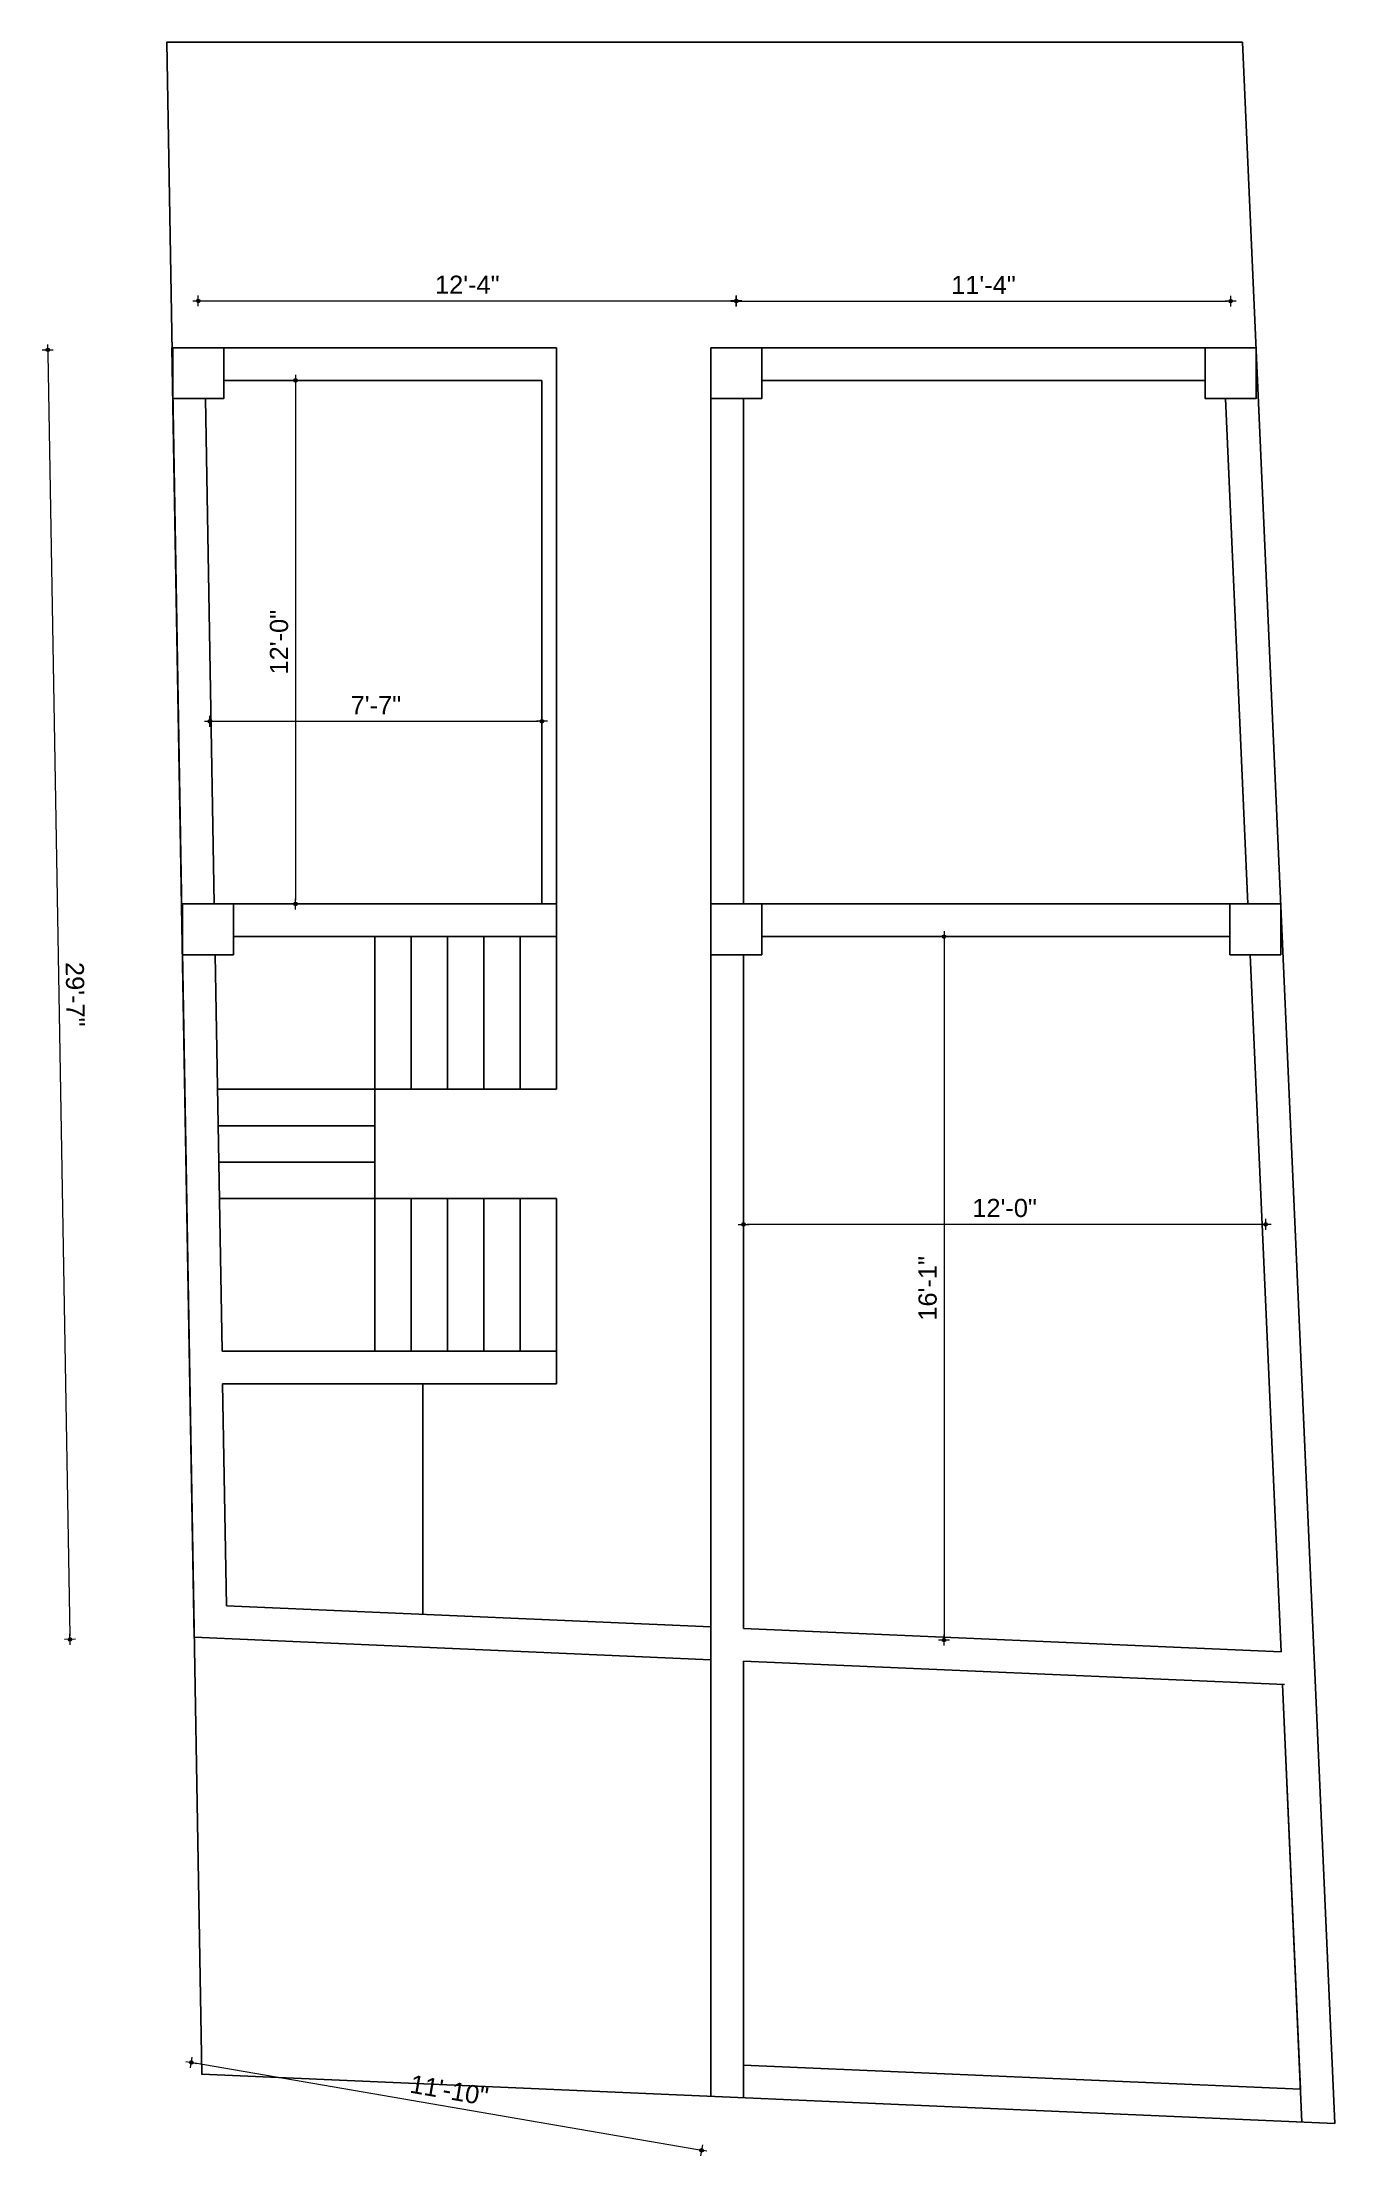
# Model space of a CAD drawing. Header units: inches. Extents: x 21312 to 31629, y -13316 to 1933.
# Drawn here: x 30921 to 31276, y -9368 to -8787 of the extents above; entities that cross this region are included whole.
import ezdxf

# ---------------------------------------------------------------- set-up
doc = ezdxf.new("R2010")
doc.units = ezdxf.units.IN
doc.header["$LTSCALE"] = 0.5
doc.header["$MEASUREMENT"] = 0
doc.header["$PDMODE"] = 66
doc.layers.add('hatch', color=9, linetype='Continuous', lineweight=0)
doc.layers.add('Toilet', color=7, linetype='Continuous', lineweight=25)
doc.styles.get("Standard").update_dxf_attribs({"font": 'arial.ttf'})
doc.dimstyles.new('S8', dxfattribs={"dimtxt": 5, "dimasz": 1, "dimexe": 6, "dimexo": 18, "dimgap": 1.9375, "dimtad": 1, "dimdec": 0, "dimzin": 3, "dimdsep": 46, "dimlunit": 4, "dimtxsty": 'Standard', "dimblk": 'dot 2', "dimcen": 12, "dimse1": 1, "dimse2": 1, "dimclrd": 1, "dimclre": 1, "dimclrt": 256, "dimadec": 0, "dimazin": 0, "dimtfac": 0.75, "dimtdec": 0, "dimtix": 1, "dimtmove": 1, "dimatfit": 3, "dimldrblk": 'DOT', "dimfxl": 1, "dimtolj": 1, "dimtzin": 0, "dimlwd": 9, "dimlwe": 9, "dimarcsym": 0})

msp = doc.modelspace()

# ---------------------------------------------------------------- blocks, each defined once
blk = doc.blocks.new('dot1')
at = {"layer": 'hatch'}
h = blk.add_hatch(color=256, dxfattribs=at)
edge = h.paths.add_edge_path()
edge.add_arc((0, 0), 1, 0, 360)
for p, q in [((3, 0), (-3, 0)), ((0, 3), (0, -3))]:
    blk.add_line(p, q, dxfattribs=at)
blk.add_circle((0, 0), 1, dxfattribs=at)
blk = doc.blocks.new('dot 2')
at = {"layer": 'hatch', "xscale": 0.5, "yscale": 0.5, "zscale": 0.5}
blk.add_blockref('dot1', (0, 0), dxfattribs=at)
blk = doc.blocks.new('*D925')
at = {"layer": 'Defpoints', "color": 0, "transparency": 16777216}
for p in [(30956.29, -8870.56), (30962.41, -9225.27), (30928.22, -9225.86)]:
    blk.add_point(p, dxfattribs=at)
at = {"layer": 'Toilet', "color": 1, "lineweight": 9, "transparency": 16777216}
blk.add_line((30922.12, -8872.15), (30928.21, -9224.86), dxfattribs=at)
for p, rotation in [((30922.1, -8871.15), 90.98917906511), ((30928.22, -9225.86), 270.98917906511)]:
    blk.add_blockref('dot 2', p, dxfattribs=dict(at, rotation=rotation))
at = {"layer": 'Toilet', "transparency": 16777216, "insert": (30929.65, -9048.43), "char_height": 5, "attachment_point": 5, "rotation": 270.98918}
blk.add_mtext('\\A1;29\'-7"', dxfattribs=at)
blk = doc.blocks.new('_Dot')
at = {"color": 0, "linetype": 'ByBlock', "lineweight": -2}
blk.add_line((-0.5, 0), (-1, 0), dxfattribs=at)
at = {"color": 0, "linetype": 'ByBlock', "const_width": 0.5}
blk.add_lwpolyline([(-0.25, 0, 1), (0.25, 0, 1)], format="xyb", close=True, dxfattribs=at)
blk = doc.blocks.new('*D924')
at = {"layer": 'Defpoints', "color": 0, "transparency": 16777216}
for p in [(30964.18, -9327.37), (30961.62, -9342.22), (31104.55, -9351.55)]:
    blk.add_point(p, dxfattribs=at)
at = {"layer": 'Toilet', "color": 1, "lineweight": 9, "transparency": 16777216}
blk.add_line((31101, -9366.23), (30962.61, -9342.39), dxfattribs=at)
for p, rotation in [((30961.62, -9342.22), 170.2272520231001), ((31101.99, -9366.4), 350.2272520231)]:
    blk.add_blockref('dot 2', p, dxfattribs=dict(at, rotation=rotation))
at = {"layer": 'Toilet', "transparency": 16777216, "insert": (31032.57, -9349.88), "char_height": 5, "attachment_point": 5, "rotation": 350.22725}
blk.add_mtext('\\A1;11\'-10"', dxfattribs=at)
blk = doc.blocks.new('*D927')
at = {"layer": 'Defpoints', "color": 0, "transparency": 16777216}
for p in [(31014.29, -8879.56), (30990.25, -9023.56), (31014.29, -9023.56)]:
    blk.add_point(p, dxfattribs=at)
at = {"layer": 'Toilet', "color": 1, "lineweight": 9, "transparency": 16777216}
blk.add_line((30990.25, -8880.56), (30990.25, -9022.56), dxfattribs=at)
for p, rotation in [((30990.25, -8879.56), 90), ((30990.25, -9023.56), 270)]:
    blk.add_blockref('dot 2', p, dxfattribs=dict(at, rotation=rotation))
at = {"layer": 'Toilet', "transparency": 16777216, "insert": (30985.76, -8951.56), "char_height": 5, "attachment_point": 5, "rotation": 90}
blk.add_mtext('\\A1;12\'-0"', dxfattribs=at)
blk = doc.blocks.new('*D929')
at = {"layer": 'Defpoints', "color": 0, "transparency": 16777216}
for p in [(31247.56, -8857.76), (31111.55, -8877.56), (31247.56, -8877.56)]:
    blk.add_point(p, dxfattribs=at)
at = {"layer": 'Toilet', "color": 1, "lineweight": 9, "transparency": 16777216}
blk.add_line((31112.55, -8857.76), (31246.56, -8857.76), dxfattribs=at)
at = {"layer": 'Toilet', "color": 1, "lineweight": 9, "transparency": 16777216, "rotation": 180}
blk.add_blockref('dot 2', (31111.55, -8857.76), dxfattribs=at)
at = {"layer": 'Toilet', "color": 1, "lineweight": 9, "transparency": 16777216}
blk.add_blockref('dot 2', (31247.56, -8857.76), dxfattribs=at)
at = {"layer": 'Toilet', "transparency": 16777216, "insert": (31179.55, -8853.31), "char_height": 5, "attachment_point": 5}
blk.add_mtext('\\A1;11\'-4"', dxfattribs=at)
blk = doc.blocks.new('*D930')
at = {"layer": 'Defpoints', "color": 0, "transparency": 16777216}
for p in [(31182.94, -9032.56), (31168.7, -9226.03), (31187.49, -9226.03)]:
    blk.add_point(p, dxfattribs=at)
at = {"layer": 'Toilet', "color": 1, "lineweight": 9, "transparency": 16777216}
blk.add_line((31168.7, -9033.56), (31168.7, -9225.03), dxfattribs=at)
for p, rotation in [((31168.7, -9032.56), 90), ((31168.7, -9226.03), 270)]:
    blk.add_blockref('dot 2', p, dxfattribs=dict(at, rotation=rotation))
at = {"layer": 'Toilet', "transparency": 16777216, "insert": (31164.21, -9129.29), "char_height": 5, "attachment_point": 5, "rotation": 90}
blk.add_mtext('\\A1;16\'-1"', dxfattribs=at)
blk = doc.blocks.new('*D931')
at = {"layer": 'Defpoints', "color": 0, "transparency": 16777216}
for p in [(31113.55, -9111.71), (31113.55, -9133.4), (31257.19, -9133.4)]:
    blk.add_point(p, dxfattribs=at)
at = {"layer": 'Toilet', "color": 1, "lineweight": 9, "transparency": 16777216}
blk.add_line((31256.19, -9111.71), (31114.55, -9111.71), dxfattribs=at)
at = {"layer": 'Toilet', "color": 1, "lineweight": 9, "transparency": 16777216, "rotation": 180}
blk.add_blockref('dot 2', (31113.55, -9111.71), dxfattribs=at)
at = {"layer": 'Toilet', "color": 1, "lineweight": 9, "transparency": 16777216}
blk.add_blockref('dot 2', (31257.19, -9111.71), dxfattribs=at)
at = {"layer": 'Toilet', "transparency": 16777216, "insert": (31185.37, -9107.22), "char_height": 5, "attachment_point": 5}
blk.add_mtext('\\A1;12\'-0"', dxfattribs=at)

# ---------------------------------------------------------------- dimensions: what is measured, and where the dimension line sits
at = {"layer": 'Toilet'}
for base, p1, p2 in [((31111.55, -8857.68), (30963.53, -8877.56), (31111.55, -8877.56)), ((31058.06, -8973.33), (30966.73, -8954.06), (31058.06, -8954.06))]:
    msp.add_linear_dim(base=base, p1=p1, p2=p2, dimstyle='S8', override={"dimfxl": 2, "dimfxlon": 1, "dimarcsym": 1}, dxfattribs=at).render()
for base, p1, p2, picture, middle in [((31247.56, -8857.76), (31111.55, -8877.56), (31247.56, -8877.56), '*D929', (31179.55, -8853.31)), ((31113.55, -9111.71), (31257.19, -9133.4), (31113.55, -9133.4), '*D931', (31185.37, -9107.22))]:
    dim = msp.add_linear_dim(base=base, p1=p1, p2=p2, dimstyle='S8', override={"dimfxl": 2, "dimfxlon": 1, "dimarcsym": 1}, dxfattribs=at)
    dim.commit()
    dim.dimension.update_dxf_attribs({"geometry": picture, "text_midpoint": middle})
for p1, p2, distance, picture, middle in [((30956.29, -8870.56), (30962.41, -9225.27), -34.2, '*D925', (30929.65, -9048.43)), ((31104.55, -9351.55), (30964.18, -9327.37), 15.06, '*D924', (31032.57, -9349.88))]:
    dim = msp.add_aligned_dim(p1=p1, p2=p2, distance=distance, dimstyle='S8', override={"dimfxl": 2, "dimfxlon": 1, "dimarcsym": 1}, dxfattribs=at)
    dim.commit()
    dim.dimension.update_dxf_attribs({"geometry": picture, "text_midpoint": middle})
for base, p1, p2, picture, middle in [((30990.25, -9023.56), (31014.29, -8879.56), (31014.29, -9023.56), '*D927', (30985.76, -8951.56)), ((31168.7, -9226.03), (31182.94, -9032.56), (31187.49, -9226.03), '*D930', (31164.21, -9129.29))]:
    dim = msp.add_linear_dim(base=base, p1=p1, p2=p2, angle=90, dimstyle='S8', override={"dimfxl": 2, "dimfxlon": 1, "dimarcsym": 1}, dxfattribs=at)
    dim.commit()
    dim.dimension.update_dxf_attribs({"geometry": picture, "text_midpoint": middle})

# ---------------------------------------------------------------- linework, layer by layer
at = {"layer": 'Toilet'}
for p, q in [((31062.06, -8870.56), (30956.29, -8870.56)), ((31062.06, -9023.56), (31062.06, -8870.56)), ((31254.56, -8870.56), (31104.55, -8870.56)), ((31058.06, -9023.56), (31058.06, -8879.56)), ((31104.55, -8884.56), (31104.55, -9023.56)), ((31113.55, -8884.56), (31113.55, -9023.56)), ((31062.06, -9032.56), (31062.06, -9023.56)), ((31012.06, -9074.55), (31012.06, -9032.55)), ((31022.06, -9074.55), (31022.06, -9032.55)), ((31032.06, -9074.55), (31032.06, -9032.55)), ((31042.06, -9074.55), (31042.06, -9032.55)), ((31052.06, -9074.55), (31052.06, -9032.55)), ((31062.06, -9074.55), (31062.06, -9032.55)), ((31104.55, -9037.56), (31104.55, -9351.55)), ((31113.55, -9037.56), (31113.55, -9222.82)), ((31261.44, -9229.23), (31252.95, -9037.56)), ((31012.06, -9074.55), (30968.81, -9074.55)), ((31012.06, -9074.55), (31012.06, -9104.55)), ((31012.06, -9084.55), (30968.99, -9084.55)), ((31012.06, -9094.55), (30969.16, -9094.55)), ((31012.06, -9104.55), (30969.33, -9104.55)), ((31012.06, -9146.52), (31012.06, -9104.55)), ((31012.06, -9104.55), (31062.06, -9104.55)), ((31022.06, -9146.52), (31022.06, -9104.55)), ((31032.06, -9146.52), (31032.06, -9104.55)), ((31042.06, -9146.52), (31042.06, -9104.55)), ((31052.06, -9146.52), (31052.06, -9104.55)), ((31052.06, -9146.52), (31052.06, -9104.55)), ((31062.06, -9146.52), (31062.06, -9104.55)), ((31062.06, -9146.55), (30970.06, -9146.55)), ((31062.06, -9146.52), (31062.06, -9155.55)), ((30970.21, -9155.55), (30971.27, -9216.65)), ((31025.27, -9218.99), (31025.27, -9155.55)), ((30971.27, -9216.65), (31104.55, -9222.43)), ((30962.41, -9225.27), (31104.55, -9231.44)), ((31113.55, -9222.82), (31261.44, -9229.23)), ((31113.55, -9231.83), (31262.33, -9238.28)), ((31113.55, -9231.83), (31113.55, -9351.94)), ((31267.17, -9358.6), (31261.84, -9238.26))]:
    msp.add_line(p, q, dxfattribs=at)
for points in [[(31250.84, -8786.56), (30954.84, -8786.56), (30964.49, -9345.47), (31276.2, -9359)], [(30956.53, -8870.56), (30970.53, -8870.56), (30970.53, -8884.56), (30956.53, -8884.56)], [(31104.55, -8870.56), (31118.55, -8870.56), (31118.55, -8884.56), (31104.55, -8884.56)], [(31240.56, -8870.56), (31254.56, -8870.56), (31254.56, -8884.56), (31240.56, -8884.56)], [(30959.17, -9023.56), (30973.17, -9023.56), (30973.17, -9037.56), (30959.17, -9037.56)], [(31104.55, -9023.56), (31118.55, -9023.56), (31118.55, -9037.56), (31104.55, -9037.56)], [(31247.34, -9023.56), (31261.34, -9023.56), (31261.34, -9037.56), (31247.34, -9037.56)]]:
    msp.add_lwpolyline(points, close=True, dxfattribs=at)
for points in [[(31062.06, -8870.56), (30956.29, -8870.56), (30962.41, -9225.27), (31104.55, -9231.44)], [(31254.56, -8870.56), (31104.55, -8870.56)], [(30956.53, -8879.56), (30956.44, -8879.56)], [(31058.06, -8879.56), (30970.53, -8879.56)], [(31058.06, -8879.56), (30970.53, -8879.56)], [(31240.56, -8879.56), (31118.55, -8879.56)], [(30965.53, -8884.56), (30967.93, -9023.56)], [(31252.33, -9023.56), (31246.17, -8884.56)], [(31062.06, -9023.56), (30970.53, -9023.56)], [(31247.34, -9023.56), (31118.55, -9023.56)], [(31062.06, -9032.56), (30973.17, -9032.56)], [(31247.34, -9032.56), (31118.55, -9032.56)], [(30968.17, -9037.56), (30970.06, -9146.55)], [(31062.06, -9074.55), (31012.06, -9074.55)], [(31062.06, -9155.55), (30970.21, -9155.55)], [(31113.55, -9231.83), (31262.33, -9238.28)], [(31113.55, -9342.93), (31266.77, -9349.58), (31261.84, -9238.26)]]:
    msp.add_lwpolyline(points, dxfattribs=at)

msp.set_redraw_order([(e.dxf.handle, doc.entitydb.next_handle()) for e in msp.query("TEXT MTEXT ATTDEF DIMENSION ARC_DIMENSION")])  # texts and dimensions are drawn at this point

doc.saveas('drawing.dxf')
